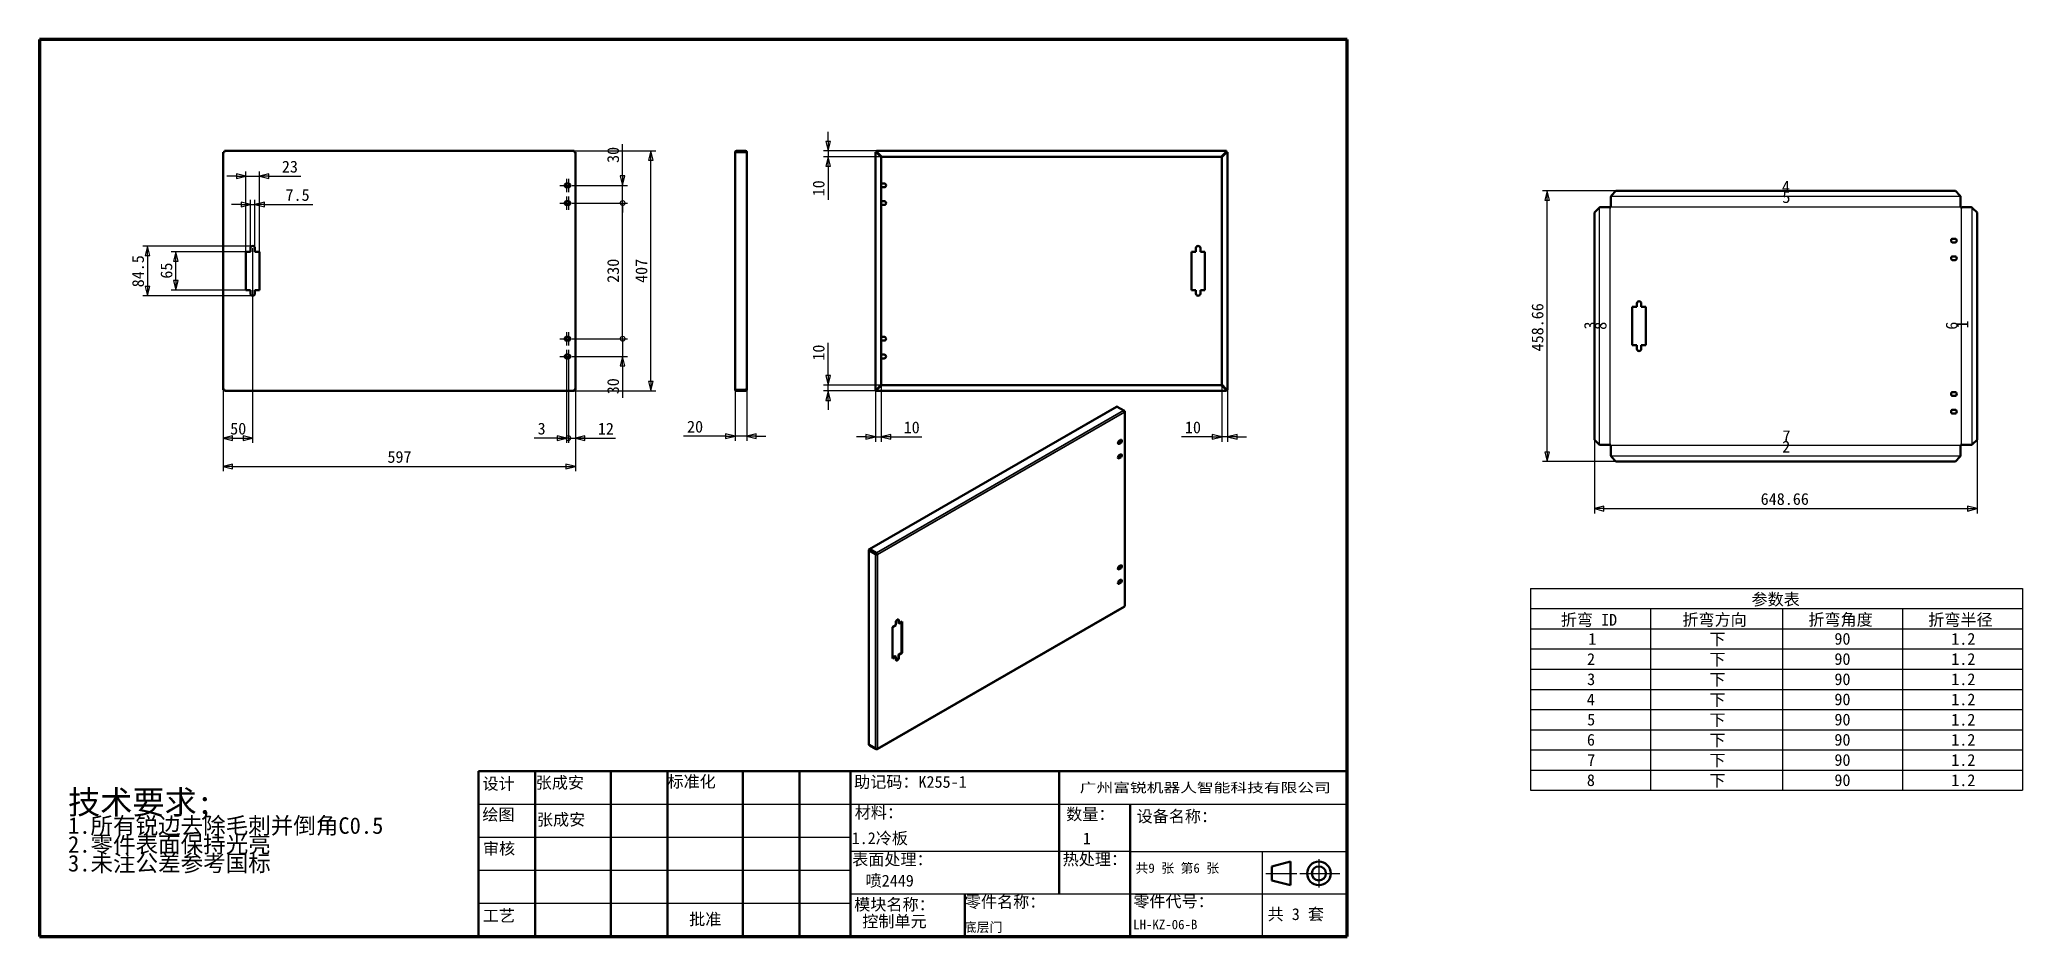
# Model space of a CAD drawing. Header units: millimetres. Extents: x 80 to 3440, y 80 to 1600.
import ezdxf
from ezdxf.enums import TextEntityAlignment as Align

# ---------------------------------------------------------------- set-up
doc = ezdxf.new("R2010")
doc.units = ezdxf.units.MM
doc.header["$LTSCALE"] = 8
doc.linetypes.add('CHAIN', pattern=[0.3543, 0.2362, -0.0295, 0.0591, -0.0295])
for name, color, linetype, lineweight in [('中心标记 (ISO)', 1, 'Continuous', 25), ('中心线 (ISO)', 1, 'Continuous', 25), ('可见 (ISO)', 7, 'Continuous', 50), ('可见窄的 (ISO)', 7, 'Continuous', 35), ('图框 (ISO)', 7, 'Continuous', 70), ('尺寸 (ISO)', 5, 'Continuous', 25), ('标题 (ISO)', 7, 'Continuous', 50), ('符号 (ISO)', 7, 'Continuous', 25)]:
    doc.layers.add(name, color=color, linetype=linetype, lineweight=lineweight)
doc.styles.add('文本样式126', font='', dxfattribs={"width": 1.3})
doc.styles.add('文本样式19', font='tahoma.ttf')
doc.styles.add('文本样式91', font='')
doc.styles.add('注释文本 (ISO)', font='')
doc.styles.get('文本样式126').set_extended_font_data('FangSong')
doc.styles.get('文本样式91').set_extended_font_data('FangSong')
doc.styles.get('注释文本 (ISO)').set_extended_font_data('FangSong')
doc.dimstyles.new('默认 (GB)', dxfattribs={"dimscale": 8, "dimtxt": 2.5, "dimasz": 2, "dimexe": 1, "dimexo": 0, "dimgap": 0.75, "dimtad": 1, "dimtoh": 1, "dimrnd": 1e-08, "dimdsep": 46, "dimtxsty": '注释文本 (ISO)', "dimblk": 'Filled-2', "dimcen": 0.09, "dimdle": 10, "dimclrd": 256, "dimclre": 256, "dimclrt": 256, "dimaunit": 1, "dimadec": 3, "dimazin": 2, "dimtfac": 0.52, "dimtmove": 0, "dimatfit": 3, "dimldrblk": 'Filled-1', "dimfxl": 0, "dimtolj": 1, "dimlwd": -1, "dimlwe": -1, "dimarcsym": 0})

msp = doc.modelspace()

# ---------------------------------------------------------------- texts
at = {"layer": '符号 (ISO)', "insert": (1848, 256), "char_height": 20, "attachment_point": 1, "style": '注释文本 (ISO)'}
msp.add_mtext('{1}', dxfattribs=at)
at = {"layer": '符号 (ISO)', "insert": (1479.819, 184.422), "char_height": 20, "width": 104, "attachment_point": 1, "style": '注释文本 (ISO)'}
msp.add_mtext('{喷2449}', dxfattribs=at)

# ---------------------------------------------------------------- blocks, each defined once
blk = doc.blocks.new('图框 A3-A4')
at = {"layer": '图框 (ISO)'}
for p, q in [((287, 200), (10, 200)), ((10, 200), (10, 10)), ((287, 10), (287, 200)), ((10, 10), (287, 10))]:
    blk.add_line(p, q, dxfattribs=at)
blk = doc.blocks.new('标题栏 GB1')
at = {"layer": '标题 (ISO)'}
for p, q in [((194.57, 65.23), (194.57, 72.23)), ((194.57, 72.23), (378.57, 72.23)), ((206.57, 65.23), (206.57, 72.23)), ((222.57, 65.23), (222.57, 72.23)), ((234.57, 65.23), (234.57, 72.23)), ((250.57, 65.23), (250.57, 72.23)), ((262.57, 65.23), (262.57, 72.23)), ((273.31, 65.23), (273.31, 72.23)), ((317.57, 65.23), (317.57, 72.23)), ((378.57, 72.23), (378.57, 65.23)), ((194.57, 37.23), (194.57, 65.23)), ((206.57, 37.23), (206.57, 65.23)), ((222.57, 44.23), (222.57, 65.23)), ((234.57, 37.23), (234.57, 65.23)), ((250.57, 37.23), (250.57, 65.23)), ((262.57, 37.23), (262.57, 65.23)), ((273.31, 65.23), (273.31, 37.23)), ((317.57, 55.23), (317.57, 65.23)), ((378.57, 65.23), (378.57, 37.23)), ((317.57, 55.23), (317.57, 46.23)), ((366.57, 53.06), (362.57, 52.06)), ((362.57, 52.06), (362.57, 49.06)), ((366.57, 48.06), (366.57, 53.06)), ((297.57, 46.23), (297.57, 37.23)), ((362.57, 49.06), (366.57, 48.06)), ((222.57, 44.23), (222.57, 37.23)), ((378.57, 37.23), (194.57, 37.23))]:
    blk.add_line(p, q, dxfattribs=at)
at = {"layer": '标题 (ISO)', "lineweight": 25}
for p, q in [((194.57, 65.23), (273.31, 65.23)), ((273.31, 65.23), (378.57, 65.23)), ((194.57, 58.23), (273.31, 58.23)), ((332.57, 55.23), (273.31, 55.23)), ((332.57, 55.23), (378.57, 55.23)), ((360.57, 55.23), (360.57, 46.23)), ((194.57, 51.23), (273.31, 51.23)), ((361.32, 50.56), (367.88, 50.56)), ((368.55, 50.56), (370.07, 50.56)), ((370.07, 50.56), (376.97, 50.56)), ((372.58, 53.56), (372.58, 47.56)), ((273.31, 46.23), (378.57, 46.23)), ((360.57, 46.23), (360.57, 37.23)), ((194.57, 44.23), (273.31, 44.23))]:
    blk.add_line(p, q, dxfattribs=at)
at = {"layer": '标题 (ISO)', "lineweight": 50}
blk.add_line((332.57, 65.23), (332.57, 37.23), dxfattribs=at)
at = {"layer": '标题 (ISO)'}
for radius in [2.5, 1.5]:
    blk.add_circle((372.57, 50.56), radius, dxfattribs=at)
at = {"layer": '标题 (ISO)', "style": '文本样式126', "width": 1.3}
blk.add_text('广州富锐机器人智能科技有限公司', height=2, dxfattribs=at).set_placement((348.5, 68.73), align=Align.MIDDLE_CENTER)
at = {"layer": '标题 (ISO)', "char_height": 2.5, "style": '注释文本 (ISO)'}
for s, insert, attachment_point in [('张成安', (206.66, 71.05), 1), ('\\f仿宋|b0|i0;标准化', (234.57, 71.28), 1), ('助记码：K255-1', (274.11, 71.21), 1), ('\\f仿宋|b0|i0;设计', (195.38, 70.83), 1), ('\\f仿宋|b0|i0;绘图', (195.35, 64.28), 1), ('张成安', (206.92, 63.22), 1), ('\\f仿宋|b0|i0;材料：', (274.24, 64.72), 1), ('\\f仿宋|b0|i0;数量：', (319.04, 64.37), 1), ('\\f仿宋|b0|i0;审核', (195.48, 57.07), 1), ('\\f仿宋|b0|i0;热处理：', (318.29, 54.82), 1), ('\\f仿宋|b0|i0;零件代号：', (333.25, 45.9), 1), ('\\f仿宋|b0|i0;批准', (242.57, 40.73), 5), ('\\f仿宋|b0|i0;零件名称：', (297.57, 45.8), 1)]:
    blk.add_mtext(s, dxfattribs=dict(at, insert=insert, attachment_point=attachment_point))
at = {"layer": '标题 (ISO)', "char_height": 2.5, "attachment_point": 1, "line_spacing_factor": 0.856364, "style": '注释文本 (ISO)'}
for s, insert in [('设备名称：\\P', (333.96, 63.91)), ('模块名称：\\P 控制单元', (274.14, 45.23))]:
    blk.add_mtext(s, dxfattribs=dict(at, insert=insert))
at = {"layer": '标题 (ISO)', "attachment_point": 1, "style": '注释文本 (ISO)'}
for s, insert, char_height, width in [('\\f仿宋|b0|i0;表面处理：', (273.7, 54.78), 2.5, 18.7135), ('\\f仿宋|b0|i0;\\H2.0000;共9 张 第6 张', (333.72, 52.69), 2, 27.2374), ('\\f仿宋|b0|i0;工艺', (195.45, 42.85), 2.5, 7.4854), ('  共 3 套', (358.32, 43.18), 2.5, 17.7919)]:
    blk.add_mtext(s, dxfattribs=dict(at, insert=insert, char_height=char_height, width=width))
at = {"layer": '标题 (ISO)'}
for tag, p, height, style in [('材料_001', (273.59, 56.78), 2.5, '注释文本 (ISO)'), ('零件代号_001', (297.34, 38.16), 2, '文本样式91'), ('描述_001', (333.22, 38.74), 2, '文本样式91')]:
    blk.add_attdef(tag, p, '', height=height, dxfattribs=dict(at, style=style))
at = {"layer": '标题 (ISO)', "style": '文本样式91'}
blk.add_attdef('热处理', text='', height=2, dxfattribs=at).set_placement((318.2, 50.63), align=Align.TOP_LEFT)
at = {"layer": '标题 (ISO)', "style": '文本样式19'}
for tag, p in [('工程核准人', (256.57, 40.73)), ('工程批准日期', (267.94, 40.73))]:
    blk.add_attdef(tag, text='', height=1, dxfattribs=at).set_placement(p, align=Align.MIDDLE_CENTER)
blk = doc.blocks.new('Filled-2')
at = {"color": 0}
for p, q in [((0, 0), (-1, 0.25)), ((-1, 0.25), (-1, -0.25)), ((-1, 0), (0, 0)), ((-1, -0.25), (0, 0))]:
    blk.add_line(p, q, dxfattribs=at)
at = {"color": 0, "flags": 128}
blk.add_lwpolyline([(-1, -0.25), (0, 0)], dxfattribs=at)
at = {"color": 0}
blk.add_solid([(-1, -0.25), (0, 0), (-1, 0.25), (-1, -0.25)], dxfattribs=at)
blk = doc.blocks.new('*D8')
at = {"layer": 'Defpoints', "color": 0}
for p in [(985.6, 1411.5), (1116, 1411.5), (985.6, 1004.5)]:
    blk.add_point(p, dxfattribs=at)
at = {"layer": '尺寸 (ISO)'}
for p, q in [((985.6, 1411.5), (1124, 1411.5)), ((1116, 1020.5), (1116, 1395.5)), ((985.6, 1004.5), (1124, 1004.5))]:
    blk.add_line(p, q, dxfattribs=at)
at = {"layer": '尺寸 (ISO)', "xscale": 16, "yscale": 16, "zscale": 16}
for p, rotation in [((1116, 1411.5), 90), ((1116, 1004.5), 270)]:
    blk.add_blockref('Filled-2', p, dxfattribs=dict(at, rotation=rotation))
at = {"layer": '尺寸 (ISO)', "insert": (1089.8, 1187.6), "char_height": 20, "attachment_point": 1, "rotation": 90, "style": '注释文本 (ISO)'}
blk.add_mtext('\\A1;407', dxfattribs=at)
blk = doc.blocks.new('Filled-1')
at = {"color": 0}
for p, q in [((0, 0), (-1, 0.125)), ((-1, 0.125), (-1, -0.125)), ((-1, 0), (0, 0)), ((-1, -0.125), (0, 0))]:
    blk.add_line(p, q, dxfattribs=at)
at = {"color": 0, "flags": 128}
blk.add_lwpolyline([(-1, -0.125), (0, 0)], dxfattribs=at)
at = {"color": 0}
blk.add_solid([(-1, -0.125), (0, 0), (-1, 0.125), (-1, -0.125)], dxfattribs=at)
blk = doc.blocks.new('_DotSmall')
at = {"color": 0, "linetype": 'ByBlock', "const_width": 0.5}
blk.add_lwpolyline([(-0.0625, 0, 1), (0.0625, 0, 1)], format="xyb", close=True, dxfattribs=at)
blk = doc.blocks.new('*D9')
at = {"layer": 'Defpoints', "color": 0}
for p in [(987.3, 1093), (1068, 1093), (987.3, 1063)]:
    blk.add_point(p, dxfattribs=at)
at = {"layer": '尺寸 (ISO)'}
for p, q in [((1068, 1093), (1068, 1125)), ((987.3, 1093), (1076, 1093)), ((1068, 1093), (1068, 1063)), ((987.3, 1063), (1076, 1063)), ((1068, 1047), (1068, 992.9))]:
    blk.add_line(p, q, dxfattribs=at)
at = {"layer": '尺寸 (ISO)', "xscale": 16, "yscale": 16, "zscale": 16}
for name, p, rotation in [('_DotSmall', (1068, 1093), 270), ('Filled-2', (1068, 1063), 90)]:
    blk.add_blockref(name, p, dxfattribs=dict(at, rotation=rotation))
at = {"layer": '尺寸 (ISO)', "insert": (1041.8, 998.9), "char_height": 20, "attachment_point": 1, "rotation": 90, "style": '注释文本 (ISO)'}
blk.add_mtext('\\A1;30', dxfattribs=at)
blk = doc.blocks.new('*D11')
at = {"layer": 'Defpoints', "color": 0}
for p in [(987.3, 1353), (1068, 1353), (987.3, 1323)]:
    blk.add_point(p, dxfattribs=at)
at = {"layer": '尺寸 (ISO)'}
for p, q in [((1068, 1369), (1068, 1423.1)), ((987.3, 1353), (1076, 1353)), ((1068, 1323), (1068, 1353)), ((987.3, 1323), (1076, 1323)), ((1068, 1323), (1068, 1307))]:
    blk.add_line(p, q, dxfattribs=at)
at = {"layer": '尺寸 (ISO)', "xscale": 16, "yscale": 16, "zscale": 16}
for name, p, rotation in [('Filled-2', (1068, 1353), 270), ('_DotSmall', (1068, 1323), 90)]:
    blk.add_blockref(name, p, dxfattribs=dict(at, rotation=rotation))
at = {"layer": '尺寸 (ISO)', "insert": (1041.8, 1391), "char_height": 20, "attachment_point": 1, "rotation": 90, "style": '注释文本 (ISO)'}
blk.add_mtext('\\A1;30', dxfattribs=at)
blk = doc.blocks.new('*D12')
at = {"layer": 'Defpoints', "color": 0}
for p in [(987.3, 1323), (1068, 1323), (987.3, 1093)]:
    blk.add_point(p, dxfattribs=at)
at = {"layer": '尺寸 (ISO)'}
for p, q in [((987.3, 1323), (1076, 1323)), ((1068, 1093), (1068, 1323)), ((987.3, 1093), (1076, 1093))]:
    blk.add_line(p, q, dxfattribs=at)
at = {"layer": '尺寸 (ISO)', "xscale": 16, "yscale": 16, "zscale": 16}
for p, rotation in [((1068, 1323), 90), ((1068, 1093), 270)]:
    blk.add_blockref('_DotSmall', p, dxfattribs=dict(at, rotation=rotation))
at = {"layer": '尺寸 (ISO)', "insert": (1041.8, 1187.8), "char_height": 20, "attachment_point": 1, "rotation": 90, "style": '注释文本 (ISO)'}
blk.add_mtext('\\A1;230', dxfattribs=at)
blk = doc.blocks.new('*D13')
at = {"layer": 'Defpoints', "color": 0}
for p in [(311, 1240.5), (429.5, 1240.5), (429.5, 1175.5)]:
    blk.add_point(p, dxfattribs=at)
at = {"layer": '尺寸 (ISO)'}
for p, q in [((429.5, 1240.5), (303, 1240.5)), ((311, 1191.5), (311, 1224.5)), ((429.5, 1175.5), (303, 1175.5))]:
    blk.add_line(p, q, dxfattribs=at)
at = {"layer": '尺寸 (ISO)', "xscale": 16, "yscale": 16, "zscale": 16}
for p, rotation in [((311, 1240.5), 90), ((311, 1175.5), 270)]:
    blk.add_blockref('Filled-2', p, dxfattribs=dict(at, rotation=rotation))
at = {"layer": '尺寸 (ISO)', "insert": (284.8, 1194.9), "char_height": 20, "attachment_point": 1, "rotation": 90, "style": '注释文本 (ISO)'}
blk.add_mtext('\\A1;65', dxfattribs=at)
blk = doc.blocks.new('*D14')
at = {"layer": 'Defpoints', "color": 0}
for p in [(441, 1250.2), (263, 1165.7), (441, 1165.7)]:
    blk.add_point(p, dxfattribs=at)
at = {"layer": '尺寸 (ISO)'}
for p, q in [((441, 1250.2), (255, 1250.2)), ((263, 1234.2), (263, 1181.7)), ((441, 1165.7), (255, 1165.7))]:
    blk.add_line(p, q, dxfattribs=at)
at = {"layer": '尺寸 (ISO)', "xscale": 16, "yscale": 16, "zscale": 16}
for p, rotation in [((263, 1250.2), 90), ((263, 1165.7), 270)]:
    blk.add_blockref('Filled-2', p, dxfattribs=dict(at, rotation=rotation))
at = {"layer": '尺寸 (ISO)', "insert": (236.7, 1180.2), "char_height": 20, "attachment_point": 1, "rotation": 90, "style": '注释文本 (ISO)'}
blk.add_mtext('\\A1;84.5', dxfattribs=at)
blk = doc.blocks.new('*D15')
at = {"layer": 'Defpoints', "color": 0}
for p in [(452.5, 1368.5), (429.5, 1240.5), (452.5, 1240.5)]:
    blk.add_point(p, dxfattribs=at)
at = {"layer": '尺寸 (ISO)'}
for p, q in [((413.5, 1368.5), (397.5, 1368.5)), ((429.5, 1240.5), (429.5, 1376.5)), ((429.5, 1368.5), (452.5, 1368.5)), ((452.5, 1240.5), (452.5, 1376.5)), ((468.5, 1368.5), (522.5, 1368.5))]:
    blk.add_line(p, q, dxfattribs=at)
at = {"layer": '尺寸 (ISO)', "xscale": 16, "yscale": 16, "zscale": 16}
blk.add_blockref('Filled-2', (429.5, 1368.5), dxfattribs=at)
at = {"layer": '尺寸 (ISO)', "xscale": 16, "yscale": 16, "zscale": 16, "rotation": 180}
blk.add_blockref('Filled-2', (452.5, 1368.5), dxfattribs=at)
at = {"layer": '尺寸 (ISO)', "insert": (490.5, 1394.7), "char_height": 20, "attachment_point": 1, "style": '注释文本 (ISO)'}
blk.add_mtext('\\A1;23', dxfattribs=at)
blk = doc.blocks.new('*D16')
at = {"layer": 'Defpoints', "color": 0}
for p in [(391, 1006.9), (988, 1006.9), (988, 876.5)]:
    blk.add_point(p, dxfattribs=at)
at = {"layer": '尺寸 (ISO)'}
for p, q in [((391, 1006.9), (391, 868.5)), ((988, 1006.9), (988, 868.5)), ((407, 876.5), (972, 876.5))]:
    blk.add_line(p, q, dxfattribs=at)
at = {"layer": '尺寸 (ISO)', "xscale": 16, "yscale": 16, "zscale": 16, "rotation": 180}
blk.add_blockref('Filled-2', (391, 876.5), dxfattribs=at)
at = {"layer": '尺寸 (ISO)', "xscale": 16, "yscale": 16, "zscale": 16}
blk.add_blockref('Filled-2', (988, 876.5), dxfattribs=at)
at = {"layer": '尺寸 (ISO)', "insert": (669.4, 902.7), "char_height": 20, "attachment_point": 1, "style": '注释文本 (ISO)'}
blk.add_mtext('\\A1;597', dxfattribs=at)
blk = doc.blocks.new('*D17')
at = {"layer": 'Defpoints', "color": 0}
for p in [(441, 1246.5), (391, 1006.9), (441, 924.5)]:
    blk.add_point(p, dxfattribs=at)
at = {"layer": '尺寸 (ISO)'}
for p, q in [((441, 1246.5), (441, 916.5)), ((391, 1006.9), (391, 916.5)), ((407, 924.5), (425, 924.5))]:
    blk.add_line(p, q, dxfattribs=at)
at = {"layer": '尺寸 (ISO)', "xscale": 16, "yscale": 16, "zscale": 16, "rotation": 180}
blk.add_blockref('Filled-2', (391, 924.5), dxfattribs=at)
at = {"layer": '尺寸 (ISO)', "xscale": 16, "yscale": 16, "zscale": 16}
blk.add_blockref('Filled-2', (441, 924.5), dxfattribs=at)
at = {"layer": '尺寸 (ISO)', "insert": (402.9, 950.7), "char_height": 20, "attachment_point": 1, "style": '注释文本 (ISO)'}
blk.add_mtext('\\A1;50', dxfattribs=at)
blk = doc.blocks.new('*D18')
at = {"layer": 'Defpoints', "color": 0}
for p in [(444.8, 1320.5), (437.3, 1246.5), (444.8, 1246.5)]:
    blk.add_point(p, dxfattribs=at)
at = {"layer": '尺寸 (ISO)'}
for p, q in [((421.3, 1320.5), (405.3, 1320.5)), ((437.3, 1246.5), (437.3, 1328.5)), ((437.3, 1320.5), (444.8, 1320.5)), ((444.8, 1246.5), (444.8, 1328.5)), ((460.8, 1320.5), (543, 1320.5))]:
    blk.add_line(p, q, dxfattribs=at)
at = {"layer": '尺寸 (ISO)', "xscale": 16, "yscale": 16, "zscale": 16}
blk.add_blockref('Filled-2', (437.3, 1320.5), dxfattribs=at)
at = {"layer": '尺寸 (ISO)', "xscale": 16, "yscale": 16, "zscale": 16, "rotation": 180}
blk.add_blockref('Filled-2', (444.8, 1320.5), dxfattribs=at)
at = {"layer": '尺寸 (ISO)', "insert": (496.7, 1346.8), "char_height": 20, "attachment_point": 1, "style": '注释文本 (ISO)'}
blk.add_mtext('\\A1;7.5', dxfattribs=at)
blk = doc.blocks.new('*D19')
at = {"layer": 'Defpoints', "color": 0}
for p in [(973, 1059.7), (976, 1059.7), (976, 924.5)]:
    blk.add_point(p, dxfattribs=at)
at = {"layer": '尺寸 (ISO)'}
for p, q in [((973, 1059.7), (973, 916.5)), ((976, 1059.7), (976, 916.5)), ((957, 924.5), (917.9, 924.5)), ((976, 924.5), (973, 924.5)), ((976, 924.5), (1008, 924.5))]:
    blk.add_line(p, q, dxfattribs=at)
at = {"layer": '尺寸 (ISO)', "xscale": 16, "yscale": 16, "zscale": 16}
blk.add_blockref('Filled-2', (973, 924.5), dxfattribs=at)
at = {"layer": '尺寸 (ISO)', "xscale": 16, "yscale": 16, "zscale": 16, "rotation": 180}
blk.add_blockref('_DotSmall', (976, 924.5), dxfattribs=at)
at = {"layer": '尺寸 (ISO)', "insert": (923.9, 950.7), "char_height": 20, "attachment_point": 1, "style": '注释文本 (ISO)'}
blk.add_mtext('\\A1;3', dxfattribs=at)
blk = doc.blocks.new('*D20')
at = {"layer": 'Defpoints', "color": 0}
for p in [(976, 1059.7), (988, 1006.9), (988, 924.5)]:
    blk.add_point(p, dxfattribs=at)
at = {"layer": '尺寸 (ISO)'}
for p, q in [((976, 1059.7), (976, 916.5)), ((988, 1006.9), (988, 916.5)), ((976, 924.5), (960, 924.5)), ((976, 924.5), (988, 924.5)), ((1004, 924.5), (1056.1, 924.5))]:
    blk.add_line(p, q, dxfattribs=at)
at = {"layer": '尺寸 (ISO)', "xscale": 16, "yscale": 16, "zscale": 16}
blk.add_blockref('_DotSmall', (976, 924.5), dxfattribs=at)
at = {"layer": '尺寸 (ISO)', "xscale": 16, "yscale": 16, "zscale": 16, "rotation": 180}
blk.add_blockref('Filled-2', (988, 924.5), dxfattribs=at)
at = {"layer": '尺寸 (ISO)', "insert": (1026, 950.5), "char_height": 20, "attachment_point": 1, "style": '注释文本 (ISO)'}
blk.add_mtext('\\A1;12', dxfattribs=at)
blk = doc.blocks.new('*D21')
at = {"layer": 'Defpoints', "color": 0}
for p in [(1258.5, 1007.7), (1278.5, 1006.9), (1278.5, 927.7)]:
    blk.add_point(p, dxfattribs=at)
at = {"layer": '尺寸 (ISO)'}
for p, q in [((1258.5, 1007.7), (1258.5, 919.7)), ((1278.5, 1006.9), (1278.5, 919.7)), ((1242.5, 927.7), (1171.2, 927.7)), ((1278.5, 927.7), (1258.5, 927.7)), ((1294.5, 927.7), (1310.5, 927.7))]:
    blk.add_line(p, q, dxfattribs=at)
at = {"layer": '尺寸 (ISO)', "xscale": 16, "yscale": 16, "zscale": 16}
blk.add_blockref('Filled-2', (1258.5, 927.7), dxfattribs=at)
at = {"layer": '尺寸 (ISO)', "xscale": 16, "yscale": 16, "zscale": 16, "rotation": 180}
blk.add_blockref('Filled-2', (1278.5, 927.7), dxfattribs=at)
at = {"layer": '尺寸 (ISO)', "insert": (1177.2, 954), "char_height": 20, "attachment_point": 1, "style": '注释文本 (ISO)'}
blk.add_mtext('\\A1;20', dxfattribs=at)
blk = doc.blocks.new('*D22')
at = {"layer": 'Defpoints', "color": 0}
for p in [(1506.3, 1015.3), (1496.3, 1006.5), (1506.3, 926.5)]:
    blk.add_point(p, dxfattribs=at)
at = {"layer": '尺寸 (ISO)'}
for p, q in [((1506.3, 1015.3), (1506.3, 918.5)), ((1496.3, 1006.5), (1496.3, 918.5)), ((1480.3, 926.5), (1464.3, 926.5)), ((1496.3, 926.5), (1506.3, 926.5)), ((1522.3, 926.5), (1574.8, 926.5))]:
    blk.add_line(p, q, dxfattribs=at)
at = {"layer": '尺寸 (ISO)', "xscale": 16, "yscale": 16, "zscale": 16}
blk.add_blockref('Filled-2', (1496.3, 926.5), dxfattribs=at)
at = {"layer": '尺寸 (ISO)', "xscale": 16, "yscale": 16, "zscale": 16, "rotation": 180}
blk.add_blockref('Filled-2', (1506.3, 926.5), dxfattribs=at)
at = {"layer": '尺寸 (ISO)', "insert": (1544.3, 952.8), "char_height": 20, "attachment_point": 1, "style": '注释文本 (ISO)'}
blk.add_mtext('\\A1;10', dxfattribs=at)
blk = doc.blocks.new('*D23')
at = {"layer": 'Defpoints', "color": 0}
for p in [(2083.3, 1015.3), (2093.3, 1006.5), (2083.3, 926.5)]:
    blk.add_point(p, dxfattribs=at)
at = {"layer": '尺寸 (ISO)'}
for p, q in [((2083.3, 1015.3), (2083.3, 918.5)), ((2093.3, 1006.5), (2093.3, 918.5)), ((2067.3, 926.5), (2014.9, 926.5)), ((2093.3, 926.5), (2083.3, 926.5)), ((2109.3, 926.5), (2125.3, 926.5))]:
    blk.add_line(p, q, dxfattribs=at)
at = {"layer": '尺寸 (ISO)', "xscale": 16, "yscale": 16, "zscale": 16}
blk.add_blockref('Filled-2', (2083.3, 926.5), dxfattribs=at)
at = {"layer": '尺寸 (ISO)', "xscale": 16, "yscale": 16, "zscale": 16, "rotation": 180}
blk.add_blockref('Filled-2', (2093.3, 926.5), dxfattribs=at)
at = {"layer": '尺寸 (ISO)', "insert": (2020.9, 952.8), "char_height": 20, "attachment_point": 1, "style": '注释文本 (ISO)'}
blk.add_mtext('\\A1;10', dxfattribs=at)
blk = doc.blocks.new('*D24')
at = {"layer": 'Defpoints', "color": 0}
for p in [(1507.2, 1014.5), (1416.3, 1004.5), (1498.4, 1004.5)]:
    blk.add_point(p, dxfattribs=at)
at = {"layer": '尺寸 (ISO)'}
for p, q in [((1416.3, 1030.5), (1416.3, 1086.3)), ((1507.2, 1014.5), (1408.3, 1014.5)), ((1416.3, 1004.5), (1416.3, 1014.5)), ((1498.4, 1004.5), (1408.3, 1004.5)), ((1416.3, 988.5), (1416.3, 972.5))]:
    blk.add_line(p, q, dxfattribs=at)
at = {"layer": '尺寸 (ISO)', "xscale": 16, "yscale": 16, "zscale": 16}
for p, rotation in [((1416.3, 1014.5), 270), ((1416.3, 1004.5), 90)]:
    blk.add_blockref('Filled-2', p, dxfattribs=dict(at, rotation=rotation))
at = {"layer": '尺寸 (ISO)', "insert": (1390.1, 1055.9), "char_height": 20, "attachment_point": 1, "rotation": 90, "style": '注释文本 (ISO)'}
blk.add_mtext('\\A1;10', dxfattribs=at)
blk = doc.blocks.new('*D25')
at = {"layer": 'Defpoints', "color": 0}
for p in [(1498.4, 1411.5), (1416.3, 1401.5), (1507.2, 1401.5)]:
    blk.add_point(p, dxfattribs=at)
at = {"layer": '尺寸 (ISO)'}
for p, q in [((1498.4, 1411.5), (1408.3, 1411.5)), ((1416.3, 1427.5), (1416.3, 1443.5)), ((1416.3, 1411.5), (1416.3, 1401.5)), ((1507.2, 1401.5), (1408.3, 1401.5)), ((1416.3, 1385.5), (1416.3, 1328.4))]:
    blk.add_line(p, q, dxfattribs=at)
at = {"layer": '尺寸 (ISO)', "xscale": 16, "yscale": 16, "zscale": 16}
for p, rotation in [((1416.3, 1411.5), 270), ((1416.3, 1401.5), 90)]:
    blk.add_blockref('Filled-2', p, dxfattribs=dict(at, rotation=rotation))
at = {"layer": '尺寸 (ISO)', "insert": (1390.1, 1334.4), "char_height": 20, "attachment_point": 1, "rotation": 90, "style": '注释文本 (ISO)'}
blk.add_mtext('\\A1;10', dxfattribs=at)
blk = doc.blocks.new('加工')
at = {"layer": '符号 (ISO)', "insert": (-36.68, 11.05), "char_height": 2.5, "width": 80.4946, "attachment_point": 1, "line_spacing_factor": 0.683636, "style": '注释文本 (ISO)'}
blk.add_mtext('{\\H2x;技术要求;\\P\\H0.7x;1.所有锐边去除毛刺并倒角C0.5\\H2.125x; \\H0.47059x;\\P2.零件表面保持光亮\\H1.8404x; \\H0.54337x;\\P3.未注公差参考国标\\H1.8095x; }', dxfattribs=at)
blk = doc.blocks.new('*D26')
at = {"layer": 'Defpoints', "color": 0}
for p in [(2714.8, 921.7), (3363.4, 921.7), (3363.4, 805)]:
    blk.add_point(p, dxfattribs=at)
at = {"layer": '尺寸 (ISO)'}
for p, q in [((2714.8, 921.7), (2714.8, 797)), ((3363.4, 921.7), (3363.4, 797)), ((2730.8, 805), (3347.4, 805))]:
    blk.add_line(p, q, dxfattribs=at)
at = {"layer": '尺寸 (ISO)', "xscale": 16, "yscale": 16, "zscale": 16, "rotation": 180}
blk.add_blockref('Filled-2', (2714.8, 805), dxfattribs=at)
at = {"layer": '尺寸 (ISO)', "xscale": 16, "yscale": 16, "zscale": 16}
blk.add_blockref('Filled-2', (3363.4, 805), dxfattribs=at)
at = {"layer": '尺寸 (ISO)', "insert": (2996.7, 831.4), "char_height": 20, "attachment_point": 1, "style": '注释文本 (ISO)'}
blk.add_mtext('\\A1;648.66', dxfattribs=at)
blk = doc.blocks.new('*D27')
at = {"layer": 'Defpoints', "color": 0}
for p in [(2634.8, 1343.7), (2751.5, 1343.7), (2751.5, 885)]:
    blk.add_point(p, dxfattribs=at)
at = {"layer": '尺寸 (ISO)'}
for p, q in [((2751.5, 1343.7), (2626.8, 1343.7)), ((2634.8, 901), (2634.8, 1327.7)), ((2751.5, 885), (2626.8, 885))]:
    blk.add_line(p, q, dxfattribs=at)
at = {"layer": '尺寸 (ISO)', "xscale": 16, "yscale": 16, "zscale": 16}
for p, rotation in [((2634.8, 1343.7), 90), ((2634.8, 885), 270)]:
    blk.add_blockref('Filled-2', p, dxfattribs=dict(at, rotation=rotation))
at = {"layer": '尺寸 (ISO)', "insert": (2608.4, 1071.6), "char_height": 20, "attachment_point": 1, "rotation": 90, "style": '注释文本 (ISO)'}
blk.add_mtext('\\A1;458.66', dxfattribs=at)
blk = doc.blocks.new('表格6')
at = {"layer": '符号 (ISO)'}
for p, q in [((325.84, 83.74), (430.02, 83.74)), ((325.84, 83.74), (325.84, 79.46)), ((430.02, 83.74), (430.02, 79.46)), ((325.84, 79.46), (430.02, 79.46)), ((325.84, 79.46), (325.84, 75.18)), ((351.24, 79.46), (351.24, 75.18)), ((379.22, 79.46), (379.22, 75.18)), ((404.62, 79.46), (404.62, 75.18)), ((430.02, 79.46), (430.02, 75.18)), ((325.84, 75.18), (430.02, 75.18)), ((325.84, 75.18), (325.84, 40.95)), ((351.24, 75.18), (351.24, 40.95)), ((379.22, 75.18), (379.22, 40.95)), ((404.62, 75.18), (404.62, 40.95)), ((430.02, 75.18), (430.02, 40.95)), ((325.84, 70.9), (430.02, 70.9)), ((325.84, 66.62), (430.02, 66.62)), ((325.84, 62.34), (430.02, 62.34)), ((325.84, 58.07), (430.02, 58.07)), ((325.84, 53.79), (430.02, 53.79)), ((325.84, 49.51), (430.02, 49.51)), ((325.84, 45.23), (430.02, 45.23)), ((325.84, 40.95), (430.02, 40.95))]:
    blk.add_line(p, q, dxfattribs=at)
at = {"layer": '符号 (ISO)', "char_height": 2.5, "attachment_point": 7, "style": '注释文本 (ISO)'}
for s, insert in [('参数表', (372.65, 79.86)), ('折弯 ID', (332.25, 75.56)), ('折弯方向', (358, 75.56)), ('折弯角度', (384.69, 75.56)), ('折弯半径', (410.09, 75.56)), ('1', (338.06, 71.77)), ('下', (363.71, 71.45)), ('90', (390.21, 71.76)), ('1.2', (414.96, 71.75)), ('2', (337.8, 67.5)), ('下', (363.71, 67.17)), ('90', (390.21, 67.48)), ('1.2', (414.96, 67.47)), ('3', (337.83, 63.2)), ('下', (363.71, 62.89)), ('90', (390.21, 63.2)), ('1.2', (414.96, 63.19)), ('4', (337.74, 58.94)), ('下', (363.71, 58.61)), ('90', (390.21, 58.93)), ('1.2', (414.96, 58.91)), ('5', (337.83, 54.66)), ('下', (363.71, 54.33)), ('90', (390.21, 54.65)), ('1.2', (414.96, 54.63)), ('6', (337.78, 50.37)), ('下', (363.71, 50.06)), ('90', (390.21, 50.37)), ('1.2', (414.96, 50.36)), ('7', (337.85, 46.11)), ('下', (363.71, 45.78)), ('90', (390.21, 46.09)), ('1.2', (414.96, 46.08)), ('8', (337.77, 41.81)), ('下', (363.71, 41.5)), ('90', (390.21, 41.81)), ('1.2', (414.96, 41.8))]:
    blk.add_mtext(s, dxfattribs=dict(at, insert=insert))
blk = doc.blocks.new('2dTransSymbol29')
at = {"layer": '符号 (ISO)', "insert": (418.56, 138.81), "char_height": 2.5, "attachment_point": 7, "rotation": 90, "style": '注释文本 (ISO)'}
blk.add_mtext('1', dxfattribs=at)
blk = doc.blocks.new('2dTransSymbol30')
at = {"layer": '符号 (ISO)', "insert": (379.15, 112.5), "char_height": 2.5, "attachment_point": 7, "style": '注释文本 (ISO)'}
blk.add_mtext('2', dxfattribs=at)
blk = doc.blocks.new('2dTransSymbol31')
at = {"layer": '符号 (ISO)', "insert": (339.72, 138.58), "char_height": 2.5, "attachment_point": 7, "rotation": 90, "style": '注释文本 (ISO)'}
blk.add_mtext('3', dxfattribs=at)
blk = doc.blocks.new('2dTransSymbol32')
at = {"layer": '符号 (ISO)', "insert": (379.08, 167.59), "char_height": 2.5, "attachment_point": 7, "style": '注释文本 (ISO)'}
blk.add_mtext('4', dxfattribs=at)
blk = doc.blocks.new('2dTransSymbol33')
at = {"layer": '符号 (ISO)', "insert": (379.18, 165.35), "char_height": 2.5, "attachment_point": 7, "style": '注释文本 (ISO)'}
blk.add_mtext('5', dxfattribs=at)
blk = doc.blocks.new('2dTransSymbol34')
at = {"layer": '符号 (ISO)', "insert": (416.32, 138.54), "char_height": 2.5, "attachment_point": 7, "rotation": 90, "style": '注释文本 (ISO)'}
blk.add_mtext('6', dxfattribs=at)
blk = doc.blocks.new('2dTransSymbol35')
at = {"layer": '符号 (ISO)', "insert": (379.19, 114.74), "char_height": 2.5, "attachment_point": 7, "style": '注释文本 (ISO)'}
blk.add_mtext('7', dxfattribs=at)
blk = doc.blocks.new('2dTransSymbol36')
at = {"layer": '符号 (ISO)', "insert": (341.96, 138.52), "char_height": 2.5, "attachment_point": 7, "rotation": 90, "style": '注释文本 (ISO)'}
blk.add_mtext('8', dxfattribs=at)

# ---------------------------------------------------------------- dimensions: what is measured, and where the dimension line sits
at = {"layer": '尺寸 (ISO)'}
for base, p1, p2, angle, override, picture, middle in [((1116.031, 1411.496), (985.631, 1004.496), (985.631, 1411.496), 90, {"dimtoh": 0, "dimdec": 2, "dimtp": 0, "dimtm": 0, "dimtdec": 2, "dimtofl": 0, "dimatfit": 1}, '*D8', (1116.031, 1208.136)), ((1068.031, 1352.996), (987.281, 1322.996), (987.281, 1352.996), 90, {"dimtoh": 0, "dimdec": 2, "dimblk1": 'DotSmall', "dimblk2": 'Filled-2', "dimsah": 1, "dimdle": 0, "dimtp": 0, "dimtm": 0, "dimtdec": 2, "dimtofl": 1, "dimatfit": 1}, '*D11', (1068.031, 1404.025)), ((1416.308, 1401.496), (1498.357, 1411.496), (1507.157, 1401.496), 270, {"dimtoh": 0, "dimdec": 2, "dimtp": 0, "dimtm": 0, "dimtdec": 2, "dimtofl": 1, "dimatfit": 1}, '*D25', (1416.308, 1346.671)), ((1068.031, 1322.996), (987.281, 1092.996), (987.281, 1322.996), 90, {"dimtoh": 0, "dimdec": 2, "dimblk1": 'DotSmall', "dimblk2": 'DotSmall', "dimsah": 1, "dimdle": 0, "dimtp": 0, "dimtm": 0, "dimtdec": 2, "dimtofl": 0, "dimatfit": 1}, '*D12', (1068.031, 1208.216)), ((2634.79, 1343.687), (2751.467, 885.03), (2751.467, 1343.687), 90, {"dimtoh": 0, "dimdec": 2, "dimtp": 0, "dimtm": 0, "dimtdec": 2, "dimtofl": 0, "dimatfit": 1}, '*D27', (2634.79, 1114.278)), ((263.031, 1165.746), (441.031, 1250.246), (441.031, 1165.746), 90, {"dimtoh": 0, "dimdec": 2, "dimtp": 0, "dimtm": 0, "dimtdec": 2, "dimtofl": 0, "dimatfit": 1}, '*D14', (263.031, 1207.916)), ((441.031, 924.496), (391.031, 1006.896), (441.031, 1246.496), 180, {"dimtoh": 0, "dimdec": 2, "dimtp": 0, "dimtm": 0, "dimtdec": 2, "dimtofl": 0, "dimatfit": 1}, '*D17', (415.891, 924.496)), ((311.031, 1240.496), (429.531, 1175.496), (429.531, 1240.496), 90, {"dimtoh": 0, "dimdec": 2, "dimtp": 0, "dimtm": 0, "dimtdec": 2, "dimtofl": 0, "dimatfit": 1}, '*D13', (311.031, 1207.916)), ((1068.031, 1092.996), (987.281, 1062.996), (987.281, 1092.996), 90, {"dimtoh": 0, "dimdec": 2, "dimblk1": 'Filled-2', "dimblk2": 'DotSmall', "dimsah": 1, "dimdle": 0, "dimtp": 0, "dimtm": 0, "dimtdec": 2, "dimtofl": 1, "dimatfit": 1}, '*D9', (1068.031, 1011.968)), ((1416.308, 1004.496), (1507.157, 1014.496), (1498.357, 1004.496), 270, {"dimtoh": 0, "dimdec": 2, "dimtp": 0, "dimtm": 0, "dimtdec": 2, "dimtofl": 1, "dimatfit": 1}, '*D24', (1416.308, 1068.101)), ((976.031, 924.496), (973.031, 1059.746), (976.031, 1059.746), 180, {"dimtoh": 0, "dimdec": 2, "dimblk1": 'Filled-2', "dimblk2": 'DotSmall', "dimsah": 1, "dimdle": 0, "dimtp": 0, "dimtm": 0, "dimtdec": 2, "dimtofl": 1, "dimatfit": 1}, '*D19', (929.488, 924.496)), ((988.031, 924.496), (976.031, 1059.746), (988.031, 1006.896), 180, {"dimtoh": 0, "dimdec": 2, "dimblk1": 'DotSmall', "dimblk2": 'Filled-2', "dimsah": 1, "dimdle": 0, "dimtp": 0, "dimtm": 0, "dimtdec": 2, "dimtofl": 1, "dimatfit": 1}, '*D20', (1038.088, 924.496)), ((2083.308, 926.545), (2093.308, 1006.545), (2083.308, 1015.345), 180, {"dimtoh": 0, "dimdec": 2, "dimtp": 0, "dimtm": 0, "dimtdec": 2, "dimtofl": 1, "dimatfit": 1}, '*D23', (2033.08, 926.545)), ((988.031, 876.496), (391.031, 1006.896), (988.031, 1006.896), 180, {"dimtoh": 0, "dimdec": 2, "dimtp": 0, "dimtm": 0, "dimtdec": 2, "dimtofl": 0, "dimatfit": 1}, '*D16', (689.671, 876.496))]:
    dim = msp.add_linear_dim(base=base, p1=p1, p2=p2, angle=angle, dimstyle='默认 (GB)', override=override, dxfattribs=at)
    dim.commit()
    dim.dimension.update_dxf_attribs({"geometry": picture, "text_midpoint": middle, "dimtype": 160})
for base, p1, p2, override, picture, middle in [((452.531, 1368.496), (429.531, 1240.496), (452.531, 1240.496), {"dimtoh": 0, "dimdec": 2, "dimtp": 0, "dimtm": 0, "dimtdec": 2, "dimtofl": 1, "dimatfit": 1}, '*D15', (503.502, 1368.496)), ((444.781, 1320.496), (437.281, 1246.496), (444.781, 1246.496), {"dimtoh": 0, "dimdec": 2, "dimtp": 0, "dimtm": 0, "dimtdec": 2, "dimtofl": 1, "dimatfit": 1}, '*D18', (516.846, 1320.496)), ((1506.308, 926.545), (1496.308, 1006.545), (1506.308, 1015.345), {"dimtoh": 0, "dimdec": 2, "dimtp": 0, "dimtm": 0, "dimtdec": 2, "dimtofl": 1, "dimatfit": 1}, '*D22', (1556.537, 926.545)), ((1278.503, 927.745), (1258.503, 1007.745), (1278.503, 1006.896), {"dimtoh": 0, "dimdec": 2, "dimtp": 0, "dimtm": 0, "dimtdec": 2, "dimtofl": 1, "dimatfit": 1}, '*D21', (1190.322, 927.745)), ((3363.447, 805.03), (2714.79, 921.707), (3363.447, 921.707), {"dimtoh": 0, "dimdec": 2, "dimtp": 0, "dimtm": 0, "dimtdec": 2, "dimtofl": 0, "dimatfit": 1}, '*D26', (3039.198, 805.03))]:
    dim = msp.add_linear_dim(base=base, p1=p1, p2=p2, dimstyle='默认 (GB)', override=override, dxfattribs=at)
    dim.commit()
    dim.dimension.update_dxf_attribs({"geometry": picture, "text_midpoint": middle, "dimtype": 160})

# ---------------------------------------------------------------- linework, layer by layer
at = {"layer": '中心标记 (ISO)', "linetype": 'CHAIN', "ltscale": 3.125171}
for p, q in [((973.031, 1364.246), (973.031, 1341.746)), ((976.031, 1364.246), (976.031, 1341.746)), ((973.031, 1334.246), (973.031, 1311.746)), ((976.031, 1334.246), (976.031, 1311.746)), ((973.031, 1104.246), (973.031, 1081.746)), ((976.031, 1104.246), (976.031, 1081.746)), ((973.031, 1074.246), (973.031, 1051.746)), ((976.031, 1074.246), (976.031, 1051.746))]:
    msp.add_line(p, q, dxfattribs=at)
at = {"layer": '中心线 (ISO)', "linetype": 'CHAIN', "ltscale": 3.541874}
for p, q in [((961.781, 1352.996), (987.281, 1352.996)), ((961.781, 1322.996), (987.281, 1322.996)), ((961.781, 1092.996), (987.281, 1092.996)), ((961.781, 1062.996), (987.281, 1062.996))]:
    msp.add_line(p, q, dxfattribs=at)
at = {"layer": '中心线 (ISO)'}
for p, q in [((2723.747, 913.258), (2723.747, 1315.458)), ((2741.661, 913.258), (2741.661, 1315.458)), ((2743.018, 1334.73), (3335.218, 1334.73)), ((2743.018, 1316.816), (3335.218, 1316.816)), ((3336.575, 1315.458), (3336.575, 913.258)), ((3354.49, 1315.458), (3354.49, 913.258)), ((3335.218, 911.901), (2743.018, 911.901)), ((3335.218, 893.987), (2743.018, 893.987))]:
    msp.add_line(p, q, dxfattribs=at)
at = {"layer": '可见 (ISO)'}
for p, q in [((393.431, 1411.496), (393.079, 1411.496)), ((393.079, 1410.296), (393.079, 1411.496)), ((985.631, 1411.496), (393.431, 1411.496)), ((393.431, 1411.496), (393.431, 1409.096)), ((985.631, 1411.496), (985.982, 1411.496)), ((985.631, 1411.496), (985.631, 1409.096)), ((985.982, 1410.296), (985.982, 1411.496)), ((1276.103, 1411.496), (1260.903, 1411.496)), ((1276.103, 1410.296), (1276.103, 1411.496)), ((1498.357, 1410.296), (1498.357, 1411.496)), ((1498.357, 1411.496), (2091.26, 1411.496)), ((2091.26, 1411.496), (2091.26, 1410.296)), ((392.231, 1409.448), (391.031, 1409.448)), ((391.031, 1409.448), (391.031, 1409.096)), ((391.031, 1409.096), (391.031, 1006.896)), ((393.431, 1409.096), (391.031, 1409.096)), ((392.582, 1409.096), (392.231, 1409.448)), ((392.231, 1409.096), (392.231, 1409.448)), ((393.431, 1409.945), (393.079, 1410.296)), ((393.431, 1410.296), (393.079, 1410.296)), ((985.631, 1409.945), (985.982, 1410.296)), ((985.631, 1410.296), (985.982, 1410.296)), ((985.631, 1409.096), (988.031, 1409.096)), ((986.479, 1409.096), (986.831, 1409.448)), ((986.831, 1409.448), (988.031, 1409.448)), ((986.831, 1409.096), (986.831, 1409.448)), ((988.031, 1409.448), (988.031, 1409.096)), ((988.031, 1409.096), (988.031, 1006.896)), ((1259.206, 1409.096), (1258.503, 1409.096)), ((1258.503, 1409.096), (1258.503, 1408.248)), ((1258.503, 1007.745), (1258.503, 1408.248)), ((1276.103, 1410.296), (1260.903, 1410.296)), ((1260.903, 1409.448), (1276.103, 1409.448)), ((1276.103, 1409.448), (1276.103, 1409.096)), ((1278.503, 1409.096), (1276.103, 1409.096)), ((1278.503, 1006.896), (1278.503, 1409.096)), ((1496.308, 1409.448), (1497.508, 1409.448)), ((1496.308, 1006.545), (1496.308, 1409.448)), ((1497.508, 1409.448), (1498.708, 1408.248)), ((1498.708, 1409.096), (1497.86, 1409.096)), ((1498.357, 1410.296), (1499.557, 1409.096)), ((1498.708, 1409.096), (1498.708, 1409.945)), ((1498.708, 1408.248), (1506.308, 1400.648)), ((1507.157, 1401.496), (1499.557, 1409.096)), ((1506.308, 1400.648), (1506.308, 1015.345)), ((2082.46, 1401.496), (1507.157, 1401.496)), ((2090.06, 1409.096), (2082.46, 1401.496)), ((2083.308, 1400.648), (2090.908, 1408.248)), ((2083.308, 1015.345), (2083.308, 1400.648)), ((2091.26, 1410.296), (2090.06, 1409.096)), ((2090.908, 1409.096), (2090.908, 1409.945)), ((2092.108, 1409.448), (2090.908, 1408.248)), ((2090.908, 1409.096), (2091.757, 1409.096)), ((2092.108, 1409.448), (2093.308, 1409.448)), ((2093.308, 1409.448), (2093.308, 1006.545)), ((973.031, 1356.246), (976.031, 1356.246)), ((976.031, 1349.746), (973.031, 1349.746)), ((978.031, 1355.558), (978.031, 1350.435)), ((1508.308, 1356.246), (1511.308, 1356.246)), ((1511.308, 1349.746), (1508.308, 1349.746)), ((973.031, 1326.246), (976.031, 1326.246)), ((976.031, 1319.746), (973.031, 1319.746)), ((978.031, 1325.558), (978.031, 1320.435)), ((1508.308, 1326.246), (1511.308, 1326.246)), ((1511.308, 1319.746), (1508.308, 1319.746)), ((2714.79, 1307.01), (2722.39, 1314.61)), ((2725.104, 1315.81), (2740.304, 1315.81)), ((2740.304, 1315.81), (2740.304, 1315.458)), ((2740.304, 1315.458), (2743.018, 1315.458)), ((2742.667, 1318.173), (2742.667, 1333.373)), ((2743.018, 1318.173), (2742.667, 1318.173)), ((2743.018, 1315.458), (2743.018, 1318.173)), ((2743.867, 1336.087), (2751.467, 1343.687)), ((2751.467, 1343.687), (3326.77, 1343.687)), ((3326.77, 1343.687), (3334.37, 1336.087)), ((3335.218, 1315.458), (3335.218, 1318.173)), ((3335.218, 1318.173), (3335.57, 1318.173)), ((3337.933, 1315.458), (3335.218, 1315.458)), ((3335.57, 1318.173), (3335.57, 1333.373)), ((3353.133, 1315.81), (3337.933, 1315.81)), ((3337.933, 1315.81), (3337.933, 1315.458)), ((3355.847, 1314.61), (3363.447, 1307.01)), ((2714.79, 921.707), (2714.79, 1307.01)), ((3363.447, 1307.01), (3363.447, 921.707)), ((437.281, 1240.496), (437.281, 1246.496)), ((444.781, 1246.496), (444.781, 1240.496)), ((2039.558, 1240.496), (2039.558, 1246.496)), ((2047.058, 1246.496), (2047.058, 1240.496)), ((3322.618, 1262.608), (3325.618, 1262.608)), ((3325.618, 1256.108), (3322.618, 1256.108)), ((429.531, 1240.496), (437.281, 1240.496)), ((429.531, 1175.496), (429.531, 1240.496)), ((444.781, 1240.496), (452.531, 1240.496)), ((452.531, 1240.496), (452.531, 1175.496)), ((2031.808, 1175.496), (2031.808, 1240.496)), ((2031.808, 1240.496), (2039.558, 1240.496)), ((2047.058, 1240.496), (2054.808, 1240.496)), ((2054.808, 1240.496), (2054.808, 1175.496)), ((3322.618, 1232.608), (3325.618, 1232.608)), ((3325.618, 1226.108), (3322.618, 1226.108)), ((437.281, 1175.496), (429.531, 1175.496)), ((437.281, 1169.496), (437.281, 1175.496)), ((452.531, 1175.496), (444.781, 1175.496)), ((444.781, 1175.496), (444.781, 1169.496)), ((2039.558, 1175.496), (2031.808, 1175.496)), ((2039.558, 1169.496), (2039.558, 1175.496)), ((2054.808, 1175.496), (2047.058, 1175.496)), ((2047.058, 1175.496), (2047.058, 1169.496)), ((2779.118, 1146.858), (2786.868, 1146.858)), ((2779.118, 1081.858), (2779.118, 1146.858)), ((2786.868, 1146.858), (2786.868, 1152.858)), ((2794.368, 1152.858), (2794.368, 1146.858)), ((2794.368, 1146.858), (2802.118, 1146.858)), ((2802.118, 1146.858), (2802.118, 1081.858)), ((973.031, 1096.246), (976.031, 1096.246)), ((976.031, 1089.746), (973.031, 1089.746)), ((978.031, 1095.558), (978.031, 1090.435)), ((1508.308, 1096.246), (1511.308, 1096.246)), ((1511.308, 1089.746), (1508.308, 1089.746)), ((2786.868, 1081.858), (2779.118, 1081.858)), ((2786.868, 1075.858), (2786.868, 1081.858)), ((2802.118, 1081.858), (2794.368, 1081.858)), ((2794.368, 1081.858), (2794.368, 1075.858)), ((973.031, 1066.246), (976.031, 1066.246)), ((976.031, 1059.746), (973.031, 1059.746)), ((978.031, 1065.558), (978.031, 1060.435)), ((1508.308, 1066.246), (1511.308, 1066.246)), ((1511.308, 1059.746), (1508.308, 1059.746)), ((1506.308, 1015.345), (1498.708, 1007.745)), ((1499.557, 1006.896), (1507.157, 1014.496)), ((1507.157, 1014.496), (2082.46, 1014.496)), ((2082.46, 1014.496), (2090.06, 1006.896)), ((2090.908, 1007.745), (2083.308, 1015.345)), ((391.031, 1006.545), (391.031, 1006.896)), ((393.431, 1006.896), (391.031, 1006.896)), ((392.231, 1006.545), (391.031, 1006.545)), ((392.582, 1006.896), (392.231, 1006.545)), ((392.231, 1006.896), (392.231, 1006.545)), ((393.431, 1006.048), (393.079, 1005.696)), ((393.431, 1005.696), (393.079, 1005.696)), ((393.079, 1005.696), (393.079, 1004.496)), ((393.431, 1004.496), (393.079, 1004.496)), ((393.431, 1004.496), (393.431, 1006.896)), ((985.631, 1004.496), (393.431, 1004.496)), ((985.631, 1006.896), (988.031, 1006.896)), ((985.631, 1004.496), (985.631, 1006.896)), ((985.631, 1006.048), (985.982, 1005.696)), ((985.631, 1005.696), (985.982, 1005.696)), ((985.631, 1004.496), (985.982, 1004.496)), ((985.982, 1005.696), (985.982, 1004.496)), ((986.479, 1006.896), (986.831, 1006.545)), ((986.831, 1006.896), (986.831, 1006.545)), ((986.831, 1006.545), (988.031, 1006.545)), ((988.031, 1006.545), (988.031, 1006.896)), ((1258.503, 1007.745), (1258.503, 1006.896)), ((1259.206, 1006.896), (1258.503, 1006.896)), ((1260.903, 1006.545), (1276.103, 1006.545)), ((1276.103, 1005.696), (1260.903, 1005.696)), ((1276.103, 1004.496), (1260.903, 1004.496)), ((1276.103, 1006.545), (1276.103, 1006.896)), ((1278.503, 1006.896), (1276.103, 1006.896)), ((1276.103, 1005.696), (1276.103, 1004.496)), ((1904.935, 977.74), (1486.184, 736.598)), ((1497.508, 1006.545), (1496.308, 1006.545)), ((1497.508, 1006.545), (1498.708, 1007.745)), ((1498.708, 1006.896), (1497.86, 1006.896)), ((1498.357, 1005.696), (1499.557, 1006.896)), ((1498.357, 1004.496), (1498.357, 1005.696)), ((2091.26, 1004.496), (1498.357, 1004.496)), ((1498.708, 1006.896), (1498.708, 1006.048)), ((1917.128, 971.576), (1906.38, 977.765)), ((2091.26, 1005.696), (2090.06, 1006.896)), ((2092.108, 1006.545), (2090.908, 1007.745)), ((2090.908, 1006.896), (2090.908, 1006.048)), ((2090.908, 1006.896), (2091.757, 1006.896)), ((2091.26, 1005.696), (2091.26, 1004.496)), ((2093.308, 1006.545), (2092.108, 1006.545)), ((3322.618, 1002.608), (3325.618, 1002.608)), ((3325.618, 996.108), (3322.618, 996.108)), ((1916.879, 971.433), (1917.128, 971.576)), ((1917.128, 971.268), (1917.128, 971.576)), ((1917.128, 971.569), (1918.576, 970.735)), ((1917.951, 970.375), (1918.576, 970.735)), ((1918.082, 970.163), (1918.576, 970.448)), ((1918.576, 970.735), (1918.576, 970.448)), ((1919.279, 640.653), (1919.279, 969.47)), ((3322.618, 972.608), (3325.618, 972.608)), ((3325.618, 966.108), (3322.618, 966.108)), ((1908.818, 915.33), (1910.94, 916.551)), ((1909.667, 920.155), (1911.788, 921.377)), ((1911.788, 916.063), (1909.667, 914.841)), ((2722.39, 914.107), (2714.79, 921.707)), ((2725.104, 912.907), (2740.304, 912.907)), ((2740.304, 912.907), (2740.304, 913.258)), ((2740.304, 913.258), (2743.018, 913.258)), ((2743.018, 910.544), (2742.667, 910.544)), ((2742.667, 910.544), (2742.667, 895.344)), ((2743.018, 913.258), (2743.018, 910.544)), ((3335.218, 913.258), (3335.218, 910.544)), ((3337.933, 913.258), (3335.218, 913.258)), ((3335.218, 910.544), (3335.57, 910.544)), ((3335.57, 910.544), (3335.57, 895.344)), ((3337.933, 912.907), (3337.933, 913.258)), ((3353.133, 912.907), (3337.933, 912.907)), ((3363.447, 921.707), (3355.847, 914.107)), ((1908.818, 890.803), (1910.94, 892.025)), ((1909.667, 895.629), (1911.788, 896.85)), ((1911.788, 891.536), (1909.667, 890.315)), ((2751.467, 885.03), (2743.867, 892.63)), ((3326.77, 885.03), (2751.467, 885.03)), ((3334.37, 892.63), (3326.77, 885.03)), ((1484.983, 734.519), (1484.983, 405.701)), ((1486.178, 734.519), (1485.686, 734.802)), ((1485.686, 733.829), (1496.434, 727.639)), ((1487.134, 735.353), (1486.286, 735.841)), ((1486.286, 735.841), (1491.66, 732.723)), ((1497.282, 728.128), (1486.534, 734.317)), ((1497.882, 730.148), (1487.134, 736.338)), ((1497.882, 729.167), (1487.134, 735.356)), ((1487.134, 735.353), (1492.508, 732.234)), ((1492.508, 732.234), (1491.66, 732.723)), ((1492.508, 732.234), (1492.532, 732.248)), ((1497.282, 728.128), (1496.434, 727.639)), ((1497.282, 727.841), (1496.434, 727.352)), ((1496.434, 727.639), (1496.434, 727.352)), ((1497.282, 727.841), (1497.282, 728.128)), ((1498.131, 730.291), (1497.882, 730.148)), ((1497.882, 729.167), (1497.882, 730.148)), ((1498.131, 729.31), (1497.882, 729.167)), ((1498.131, 729.31), (1498.131, 730.291)), ((1498.979, 727.841), (1499.828, 727.352)), ((1909.667, 707.593), (1911.788, 708.814)), ((1908.818, 702.767), (1910.94, 703.989)), ((1908.818, 678.241), (1910.94, 679.463)), ((1911.788, 703.5), (1909.667, 702.279)), ((1909.667, 683.066), (1911.788, 684.288)), ((1911.788, 678.974), (1909.667, 677.752)), ((1499.328, 397.432), (1918.077, 638.573)), ((1525.354, 604.213), (1530.834, 607.369)), ((1530.834, 607.369), (1530.834, 612.274)), ((1535.289, 610.912), (1535.289, 615.817)), ((1536.138, 610.423), (1535.289, 610.912)), ((1536.138, 615.328), (1536.138, 610.423)), ((1536.138, 610.423), (1541.618, 613.579)), ((1540.769, 560.927), (1540.769, 613.09)), ((1541.618, 613.579), (1541.618, 560.438)), ((1525.354, 551.073), (1525.354, 604.213)), ((1525.354, 552.05), (1529.986, 554.717)), ((1530.834, 554.228), (1525.354, 551.073)), ((1530.834, 554.228), (1529.986, 554.717)), ((1530.834, 549.323), (1530.834, 554.228)), ((1535.289, 557.771), (1540.769, 560.927)), ((1535.289, 557.771), (1536.138, 557.282)), ((1535.289, 552.866), (1535.289, 557.771)), ((1541.618, 560.438), (1536.138, 557.282)), ((1536.138, 557.282), (1536.138, 552.377)), ((1541.618, 560.438), (1540.769, 560.927)), ((1485.686, 404.436), (1496.434, 398.247)), ((1497.882, 397.406), (1487.134, 403.596)), ((1496.434, 398.247), (1496.434, 398.534)), ((1496.702, 398.401), (1496.434, 398.247)), ((1497.882, 398.137), (1497.882, 397.406)), ((1498.131, 397.55), (1497.882, 397.406)), ((1498.131, 398.13), (1498.131, 397.55))]:
    msp.add_line(p, q, dxfattribs=at)
for centre, radius, start, end in [((1276.103, 1409.096), 2.4, 0, 90), ((1260.903, 1409.096), 1.2, 90, 170.634461), ((1276.103, 1409.096), 1.2, 0, 90), ((973.031, 1352.996), 3.25, 90, 270), ((976.031, 1352.996), 3.25, 270, 90), ((1508.308, 1352.996), 3.25, 90, 127.979872), ((1508.308, 1352.996), 3.25, 232.020128, 270), ((1511.308, 1352.996), 3.25, 270, 90), ((973.031, 1322.996), 3.25, 90, 270), ((976.031, 1322.996), 3.25, 270, 90), ((1508.308, 1322.996), 3.25, 90, 127.979872), ((1508.308, 1322.996), 3.25, 232.020128, 270), ((1511.308, 1322.996), 3.25, 270, 90), ((441.031, 1246.496), 3.75, 0, 180), ((2043.308, 1246.496), 3.75, 0, 180), ((3322.618, 1259.358), 3.25, 90, 270), ((3325.618, 1259.358), 3.25, 270, 90), ((3322.618, 1229.358), 3.25, 90, 270), ((3325.618, 1229.358), 3.25, 270, 90), ((441.031, 1169.496), 3.75, 180, 0), ((2043.308, 1169.496), 3.75, 180, 0), ((2790.618, 1152.858), 3.75, 0, 180), ((973.031, 1092.996), 3.25, 90, 270), ((976.031, 1092.996), 3.25, 270, 90), ((1508.308, 1092.996), 3.25, 90, 127.979872), ((1508.308, 1092.996), 3.25, 232.020128, 270), ((1511.308, 1092.996), 3.25, 270, 90), ((2790.618, 1075.858), 3.75, 180, 0), ((973.031, 1062.996), 3.25, 90, 270), ((976.031, 1062.996), 3.25, 270, 90), ((1508.308, 1062.996), 3.25, 90, 127.979872), ((1508.308, 1062.996), 3.25, 232.020128, 270), ((1511.308, 1062.996), 3.25, 270, 90), ((1260.903, 1006.896), 1.2, 189.365539, 270), ((1276.103, 1006.896), 2.4, 270, 0), ((1276.103, 1006.896), 1.2, 270, 0), ((3322.618, 999.358), 3.25, 90, 270), ((3325.618, 999.358), 3.25, 270, 90), ((3322.618, 969.358), 3.25, 90, 270), ((3325.618, 969.358), 3.25, 270, 90)]:
    msp.add_arc(centre, radius, start, end, dxfattribs=at)
for centre, major_axis, ratio, start_param, end_param in [((1916.879, 969.47), (-1.198, 2.08), 0.57809312, 3.92892453, 5.49972085), ((1916.879, 969.47), (2.4, 0), 0.5758617, 5.49778714, 7.06858347), ((1909.667, 917.498), (-1.622, -2.816), 0.57809312, 3.92505711, 7.06664976), ((1908.818, 917.987), (-1.622, -2.816), 0.57809312, 0.26362517, 0.78346445), ((1910.94, 919.208), (1.622, 2.816), 0.57809312, 3.92505711, 6.01956014), ((1911.788, 918.72), (1.622, 2.816), 0.57809312, 3.92505711, 7.06664976), ((1909.667, 892.972), (-1.622, -2.816), 0.57809312, 3.92505711, 7.06664976), ((1908.818, 893.46), (-1.622, -2.816), 0.57809312, 0.26362517, 0.78346445), ((1910.94, 894.682), (1.622, 2.816), 0.57809312, 3.92505711, 6.01956014), ((1911.788, 894.193), (1.622, 2.816), 0.57809312, 3.92505711, 7.06664976), ((1487.383, 733.825), (1.2, -0.694), 0.00167248, 2.35716138, 3.13871435), ((1487.983, 734.864), (1.2, -0.694), 0.00167248, 2.35716138, 3.92795771), ((1498.131, 728.329), (2.4, 0), 0.5758617, 3.92699082, 5.49778714), ((1498.131, 728.329), (-1.2, 0), 0.5758617, 0.78539816, 2.35619449), ((1498.131, 728.329), (-1.198, 2.08), 0.57809312, 3.92892453, 5.49972085), ((1498.131, 728.329), (-0.599, 1.04), 0.57809312, 3.92892453, 5.49972085), ((1909.667, 704.936), (-1.622, -2.816), 0.57809312, 3.92505711, 7.06664976), ((1910.94, 706.646), (1.622, 2.816), 0.57809312, 3.92505711, 6.01956014), ((1911.788, 706.157), (1.622, 2.816), 0.57809312, 3.92505711, 7.06664976), ((1909.667, 680.409), (-1.622, -2.816), 0.57809312, 3.92505711, 7.06664976), ((1908.818, 705.425), (-1.622, -2.816), 0.57809312, 0.26362517, 0.78346445), ((1908.818, 680.898), (-1.622, -2.816), 0.57809312, 0.26362517, 0.78346445), ((1910.94, 682.12), (1.622, 2.816), 0.57809312, 3.92505711, 6.01956014), ((1911.788, 681.631), (1.622, 2.816), 0.57809312, 3.92505711, 7.06664976), ((1916.879, 640.653), (1.198, -2.08), 0.57809312, 0, 0.78733187), ((1916.879, 640.653), (2.4, 0), 0.5758617, 5.49778714, 6.28318531), ((1533.486, 613.801), (1.871, 3.25), 0.57809312, 5.49585344, 8.63744609), ((1532.638, 614.29), (1.871, 3.25), 0.57809312, 5.49585344, 6.05538225), ((1533.486, 550.85), (-1.871, -3.25), 0.57809312, 5.49585344, 8.63744609), ((1532.638, 551.339), (-1.871, -3.25), 0.57809312, 0.22780306, 2.35426078), ((1498.131, 399.512), (2.4, 0), 0.5758617, 3.92699082, 5.49778714), ((1498.131, 399.512), (1.198, -2.08), 0.57809312, 5.49972085, 7.07051718)]:
    msp.add_ellipse(centre, major_axis=major_axis, ratio=ratio, start_param=start_param, end_param=end_param, dxfattribs=at)
for points, knots in [([(1260.903, 1411.496), (1260.047, 1411.496), (1259.209, 1411), (1258.798, 1410.25), (1258.605, 1409.898), (1258.503, 1409.498), (1258.503, 1409.096)], [0, 0, 0, 0, 1.06934298, 1.06934298, 1.06934298, 1.57079633, 1.57079633, 1.57079633, 1.57079633]), ([(1499.557, 1409.096), (1499.129, 1409.952), (1498.71, 1410.79), (1498.505, 1411.201), (1498.408, 1411.394), (1498.377, 1411.455), (1498.357, 1411.496)], [-1.57079633, -1.57079633, -1.57079633, -1.57079633, -0.50145334, -0.50145334, -0.50145334, 0, 0, 0, 0]), ([(2091.26, 1411.496), (2091.161, 1411.298), (2091.012, 1411), (2090.637, 1410.25), (2090.461, 1409.898), (2090.26, 1409.498), (2090.06, 1409.096)], [0, 0, 0, 0, 1.06934298, 1.06934298, 1.06934298, 1.57079633, 1.57079633, 1.57079633, 1.57079633]), ([(1258.503, 1408.248), (1258.503, 1408.676), (1258.999, 1409.095), (1259.749, 1409.3), (1260.101, 1409.397), (1260.502, 1409.448), (1260.903, 1409.448)], [-1.57079633, -1.57079633, -1.57079633, -1.57079633, -0.50145334, -0.50145334, -0.50145334, 0, 0, 0, 0]), ([(1496.308, 1409.448), (1496.507, 1409.349), (1496.804, 1409.2), (1497.555, 1408.825), (1497.906, 1408.649), (1498.307, 1408.449), (1498.708, 1408.248)], [0, 0, 0, 0, 1.06934298, 1.06934298, 1.06934298, 1.57079633, 1.57079633, 1.57079633, 1.57079633]), ([(2090.908, 1408.248), (2091.764, 1408.676), (2092.602, 1409.095), (2093.013, 1409.3), (2093.206, 1409.397), (2093.267, 1409.427), (2093.308, 1409.448)], [-1.57079633, -1.57079633, -1.57079633, -1.57079633, -0.50145334, -0.50145334, -0.50145334, 0, 0, 0, 0]), ([(2722.39, 1314.61), (2723.2, 1315.173), (2724.011, 1315.702), (2724.821, 1315.794), (2724.916, 1315.804), (2725.01, 1315.81), (2725.104, 1315.81)], [-1.57079633, -1.57079633, -1.57079633, -1.57079633, -0.16346182, -0.16346182, -0.16346182, 0, 0, 0, 0]), ([(2742.667, 1333.373), (2742.667, 1333.467), (2742.672, 1333.561), (2742.683, 1333.655), (2742.774, 1334.466), (2743.304, 1335.276), (2743.867, 1336.087)], [0, 0, 0, 0, 0.16346182, 0.16346182, 0.16346182, 1.57079633, 1.57079633, 1.57079633, 1.57079633]), ([(3334.37, 1336.087), (3334.933, 1335.276), (3335.462, 1334.466), (3335.554, 1333.655), (3335.564, 1333.561), (3335.57, 1333.467), (3335.57, 1333.373)], [-1.57079633, -1.57079633, -1.57079633, -1.57079633, -0.16346182, -0.16346182, -0.16346182, 0, 0, 0, 0]), ([(3353.133, 1315.81), (3353.227, 1315.81), (3353.321, 1315.804), (3353.415, 1315.794), (3354.226, 1315.702), (3355.036, 1315.173), (3355.847, 1314.61)], [0, 0, 0, 0, 0.16346182, 0.16346182, 0.16346182, 1.57079633, 1.57079633, 1.57079633, 1.57079633]), ([(1260.903, 1006.545), (1260.047, 1006.545), (1259.209, 1006.793), (1258.798, 1007.168), (1258.605, 1007.344), (1258.503, 1007.544), (1258.503, 1007.745)], [0, 0, 0, 0, 1.06934298, 1.06934298, 1.06934298, 1.57079633, 1.57079633, 1.57079633, 1.57079633]), ([(1258.503, 1006.896), (1258.503, 1006.041), (1258.999, 1005.203), (1259.749, 1004.792), (1260.101, 1004.599), (1260.502, 1004.496), (1260.903, 1004.496)], [-1.57079633, -1.57079633, -1.57079633, -1.57079633, -0.50145334, -0.50145334, -0.50145334, 0, 0, 0, 0]), ([(1498.708, 1007.745), (1497.853, 1007.317), (1497.015, 1006.898), (1496.604, 1006.693), (1496.411, 1006.596), (1496.349, 1006.566), (1496.308, 1006.545)], [-1.57079633, -1.57079633, -1.57079633, -1.57079633, -0.50145334, -0.50145334, -0.50145334, 0, 0, 0, 0]), ([(1498.357, 1004.496), (1498.456, 1004.695), (1498.605, 1004.993), (1498.98, 1005.743), (1499.156, 1006.095), (1499.356, 1006.495), (1499.557, 1006.896)], [0, 0, 0, 0, 1.06934298, 1.06934298, 1.06934298, 1.57079633, 1.57079633, 1.57079633, 1.57079633]), ([(1904.937, 977.736), (1905.105, 977.835), (1905.281, 977.903), (1905.46, 977.933), (1905.777, 977.987), (1906.096, 977.928), (1906.38, 977.765)], [-0.783464455, -0.783464455, -0.783464455, -0.783464455, -0.501453344, -0.501453344, -0.501453344, 0, 0, 0, 0]), ([(2090.06, 1006.896), (2090.488, 1006.041), (2090.906, 1005.203), (2091.112, 1004.792), (2091.208, 1004.599), (2091.239, 1004.538), (2091.26, 1004.496)], [-1.57079633, -1.57079633, -1.57079633, -1.57079633, -0.50145334, -0.50145334, -0.50145334, 0, 0, 0, 0]), ([(2093.308, 1006.545), (2093.11, 1006.644), (2092.812, 1006.793), (2092.062, 1007.168), (2091.71, 1007.344), (2091.309, 1007.544), (2090.908, 1007.745)], [0, 0, 0, 0, 1.06934298, 1.06934298, 1.06934298, 1.57079633, 1.57079633, 1.57079633, 1.57079633]), ([(2725.104, 912.907), (2725.01, 912.907), (2724.916, 912.912), (2724.821, 912.923), (2724.011, 913.015), (2723.2, 913.544), (2722.39, 914.107)], [0, 0, 0, 0, 0.16346182, 0.16346182, 0.16346182, 1.57079633, 1.57079633, 1.57079633, 1.57079633]), ([(3355.847, 914.107), (3355.036, 913.544), (3354.226, 913.015), (3353.415, 912.923), (3353.321, 912.912), (3353.227, 912.907), (3353.133, 912.907)], [-1.57079633, -1.57079633, -1.57079633, -1.57079633, -0.16346182, -0.16346182, -0.16346182, 0, 0, 0, 0]), ([(2743.867, 892.63), (2743.304, 893.44), (2742.774, 894.251), (2742.683, 895.062), (2742.672, 895.156), (2742.667, 895.25), (2742.667, 895.344)], [-1.57079633, -1.57079633, -1.57079633, -1.57079633, -0.16346182, -0.16346182, -0.16346182, 0, 0, 0, 0]), ([(3335.57, 895.344), (3335.57, 895.25), (3335.564, 895.156), (3335.554, 895.062), (3335.462, 894.251), (3334.933, 893.44), (3334.37, 892.63)], [0, 0, 0, 0, 0.16346182, 0.16346182, 0.16346182, 1.57079633, 1.57079633, 1.57079633, 1.57079633]), ([(1485.686, 734.802), (1485.081, 734.803), (1484.839, 734.603), (1485.079, 734.298), (1485.191, 734.155), (1485.402, 733.992), (1485.686, 733.829)], [-1.57079633, -1.57079633, -1.57079633, -1.57079633, -0.50145334, -0.50145334, -0.50145334, 0, 0, 0, 0]), ([(1486.006, 734.528), (1486.007, 734.528), (1486.009, 734.527), (1486.026, 734.525), (1486.048, 734.523), (1486.108, 734.52), (1486.143, 734.518), (1486.183, 734.519)], [0.0973602424, 0.0973602424, 0.0973602424, 0.0973602424, 0.1081249525, 0.1081249525, 0.1298280636, 0.1298280636, 0.1486376448, 0.1486376448, 0.1486376448, 0.1486376448]), ([(1487.134, 736.338), (1486.529, 736.686), (1486.112, 736.722), (1486.087, 736.429), (1486.075, 736.292), (1486.144, 736.088), (1486.286, 735.841)], [0, 0, 0, 0, 1.06934298, 1.06934298, 1.06934298, 1.57079633, 1.57079633, 1.57079633, 1.57079633]), ([(1486.783, 735.558), (1486.755, 735.606), (1486.731, 735.643), (1486.7, 735.688), (1486.695, 735.694), (1486.691, 735.698)], [0, 0, 0, 0, 0.0264113037, 0.0264113037, 0.0496207279, 0.0496207279, 0.0496207279, 0.0496207279])]:
    msp.add_open_spline(points, degree=3, knots=knots, dxfattribs=at)
for points in [[(1485.686, 404.436), (1485.241, 404.692), (1484.993, 405.163), (1484.988, 405.703)], [(1487.024, 403.666), (1487.06, 403.641), (1487.097, 403.617), (1487.134, 403.596)]]:
    msp.add_open_spline(points, degree=3, dxfattribs=at)
at = {"layer": '可见窄的 (ISO)'}
for p, q in [((1906.38, 977.765), (1487.134, 736.338)), ((1916.879, 971.433), (1498.131, 730.291)), ((1499.828, 727.352), (1918.576, 968.493)), ((1918.576, 968.493), (1918.576, 639.676)), ((1909.667, 914.841), (1908.818, 915.33)), ((1911.788, 916.063), (1910.94, 916.551)), ((1909.667, 890.315), (1908.818, 890.803)), ((1911.788, 891.536), (1910.94, 892.025)), ((1486.534, 734.317), (1485.686, 733.829)), ((1485.686, 733.829), (1485.686, 404.436)), ((1487.134, 736.338), (1487.134, 735.356)), ((1487.138, 735.355), (1487.134, 735.353)), ((1496.434, 727.352), (1496.434, 398.534)), ((1499.828, 398.534), (1499.828, 727.352)), ((1909.667, 702.279), (1908.818, 702.767)), ((1909.667, 677.752), (1908.818, 678.241)), ((1911.788, 703.5), (1910.94, 703.989)), ((1911.788, 678.974), (1910.94, 679.463)), ((1499.828, 398.534), (1918.576, 639.676)), ((1536.138, 615.328), (1535.289, 615.817)), ((1536.138, 552.377), (1535.289, 552.866)), ((1487.134, 403.602), (1487.134, 403.596))]:
    msp.add_line(p, q, dxfattribs=at)

# ---------------------------------------------------------------- block references
at = {"xscale": 8, "yscale": 8, "zscale": 8}
for name, p in [('图框 A3-A4', (0, 0)), ('表格6', (0, 0)), ('加工', (421.505, 238.974))]:
    msp.add_blockref(name, p, dxfattribs=at)
msp.add_blockref('标题栏 GB1', (-732.569, -217.802), dxfattribs=at).add_auto_attribs({'零件代号_001': '底层门', '描述_001': 'LH-KZ-06-B', '材料_001': '1.2冷板'})
at = {"layer": '符号 (ISO)', "xscale": 8, "yscale": 8, "zscale": 8}
for name in ['2dTransSymbol32', '2dTransSymbol33', '2dTransSymbol31', '2dTransSymbol36', '2dTransSymbol34', '2dTransSymbol29', '2dTransSymbol30', '2dTransSymbol35']:
    msp.add_blockref(name, (0, 0), dxfattribs=at)

msp.set_redraw_order([(e.dxf.handle, doc.entitydb.next_handle()) for e in msp.query("TEXT MTEXT ATTDEF DIMENSION ARC_DIMENSION")])  # texts and dimensions are drawn at this point

doc.saveas('drawing.dxf')
